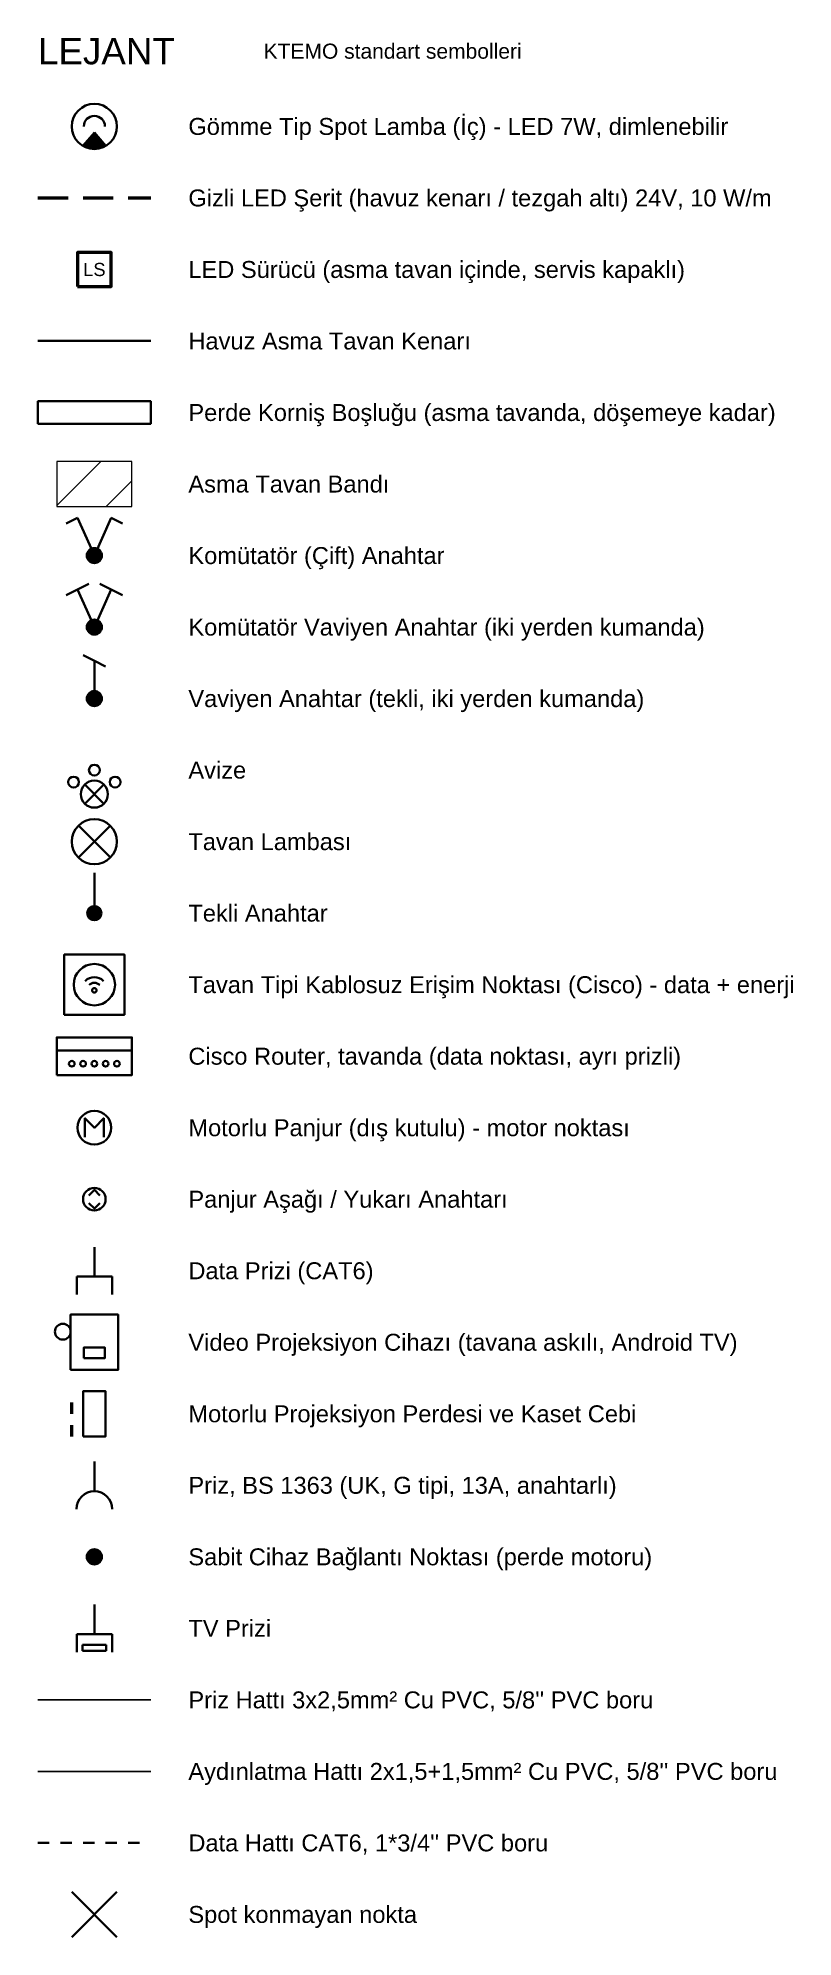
# Model space of a CAD drawing. Header units: centimetres. Extents: x 104975 to 122481, y -80380 to -76628.
# Drawn here: x 108000 to 108402, y -79962 to -78953 of the extents above; entities that cross this region are included whole.
import ezdxf
from ezdxf.enums import TextEntityAlignment as Align

# ---------------------------------------------------------------- set-up
doc = ezdxf.new("R2010")
doc.units = ezdxf.units.CM
doc.linetypes.add('VK_DATA', pattern=[12, 6, -6])
doc.linetypes.add('VK_LED', pattern=[24, 16, -8])
for name, color, linetype, lineweight in [('VK_ANAHTAR', 1, 'Continuous', 35), ('VK_ASMA_TAVAN', 6, 'Continuous', 35), ('VK_ASMA_TAVAN_TARAMA', 8, 'Continuous', 13), ('VK_AYDINLATMA_HATTI', 1, 'Continuous', 25), ('VK_DATA', 140, 'Continuous', 35), ('VK_KORNIS', 30, 'Continuous', 35), ('VK_LED', 5, 'Continuous', 50), ('VK_PANJUR', 40, 'Continuous', 35), ('VK_PRIZ', 3, 'Continuous', 35), ('VK_PRIZ_HATTI', 3, 'Continuous', 25), ('VK_PROJEKSIYON', 4, 'Continuous', 35), ('VK_SPOT', 1, 'Continuous', 35), ('VK_YAZI', 7, 'Continuous', 18)]:
    doc.layers.add(name, color=color, linetype=linetype, lineweight=lineweight)
doc.styles.add('VK', font='arial.ttf')

msp = doc.modelspace()

# ---------------------------------------------------------------- texts
at = {"layer": 'VK_YAZI', "style": 'VK'}
for s, height, p in [('LEJANT', 14, (108000, -78960)), ('KTEMO standart sembolleri', 8, (108120, -78960)), ('Gömme Tip Spot Lamba (İç) - LED 7W, dimlenebilir', 9, (108080, -79000)), ('Gizli LED Şerit (havuz kenarı / tezgah altı) 24V, 10 W/m', 9, (108080, -79038)), ('LED Sürücü (asma tavan içinde, servis kapaklı)', 9, (108080, -79076)), ('Havuz Asma Tavan Kenarı', 9, (108080, -79114)), ('Perde Korniş Boşluğu (asma tavanda, döşemeye kadar)', 9, (108080, -79152)), ('Asma Tavan Bandı', 9, (108080, -79190)), ('Komütatör (Çift) Anahtar', 9, (108080, -79228)), ('Komütatör Vaviyen Anahtar (iki yerden kumanda)', 9, (108080, -79266)), ('Vaviyen Anahtar (tekli, iki yerden kumanda)', 9, (108080, -79304)), ('Avize', 9, (108080, -79342)), ('Tavan Lambası', 9, (108080, -79380)), ('Tekli Anahtar', 9, (108080, -79418)), ('Tavan Tipi Kablosuz Erişim Noktası (Cisco) - data + enerji', 9, (108080, -79456)), ('Cisco Router, tavanda (data noktası, ayrı prizli)', 9, (108080, -79494)), ('Motorlu Panjur (dış kutulu) - motor noktası', 9, (108080, -79532)), ('Panjur Aşağı / Yukarı Anahtarı', 9, (108080, -79570)), ('Data Prizi (CAT6)', 9, (108080, -79608)), ('Video Projeksiyon Cihazı (tavana askılı, Android TV)', 9, (108080, -79646)), ('Motorlu Projeksiyon Perdesi ve Kaset Cebi', 9, (108080, -79684)), ('Priz, BS 1363 (UK, G tipi, 13A, anahtarlı)', 9, (108080, -79722)), ('Sabit Cihaz Bağlantı Noktası (perde motoru)', 9, (108080, -79760)), ('TV Prizi', 9, (108080, -79798)), ("Priz Hattı 3x2,5mm² Cu PVC, 5/8'' PVC boru", 9, (108080, -79836)), ("Aydınlatma Hattı 2x1,5+1,5mm² Cu PVC, 5/8'' PVC boru", 9, (108080, -79874)), ("Data Hattı CAT6, 1*3/4'' PVC boru", 9, (108080, -79912)), ('Spot konmayan nokta', 9, (108080, -79950))]:
    msp.add_text(s, height=height, dxfattribs=at).set_placement(p, align=Align.MIDDLE_LEFT)
msp.add_text('LS', height=7, dxfattribs=at).set_placement((108030, -79076), align=Align.MIDDLE_CENTER)

# ---------------------------------------------------------------- blocks, each defined once
blk = doc.blocks.new('VK_spot')
at = {"ltscale": 30}
blk.add_hatch(color=256, dxfattribs=at).paths.add_polyline_path([(0, -3.3), (-6.1, -10.3, 0.275294), (6.1, -10.3)])
for q in [(-6.1, -10.3), (6.1, -10.3)]:
    blk.add_line((0, -3.3), q, dxfattribs=at)
blk.add_circle((0, 0), 12, dxfattribs=at)
blk.add_arc((0, 0), 5.6, 0, 180, dxfattribs=at)
blk = doc.blocks.new('VK_double')
h = blk.add_hatch(color=7)
edge = h.paths.add_edge_path()
edge.add_arc((0, 0), 4, 0, 360)
for p, q in [((-9, 20), (-15, 17)), ((0, 0), (-9, 20)), ((0, 0), (9, 20)), ((9, 20), (15, 17))]:
    blk.add_line(p, q)
blk.add_circle((0, 0), 4)
blk = doc.blocks.new('VK_dvav')
h = blk.add_hatch(color=7)
edge = h.paths.add_edge_path()
edge.add_arc((0, 0), 4, 0, 360)
for p, q in [((-9, 20), (-3, 23)), ((9, 20), (3, 23)), ((-9, 20), (-15, 17)), ((0, 0), (-9, 20)), ((0, 0), (9, 20)), ((9, 20), (15, 17))]:
    blk.add_line(p, q)
blk.add_circle((0, 0), 4)
blk = doc.blocks.new('VK_vav')
h = blk.add_hatch(color=7)
edge = h.paths.add_edge_path()
edge.add_arc((0, 0), 4, 0, 360)
for p, q in [((0, 20), (-6, 23)), ((0, 0), (0, 20)), ((0, 20), (6, 17))]:
    blk.add_line(p, q)
blk.add_circle((0, 0), 4)
blk = doc.blocks.new('VK_chandelier')
at = {"ltscale": 0.8}
for p, q in [((-7.3, -10.9), (7.3, -25.5)), ((-7.3, -25.5), (7.3, -10.9))]:
    blk.add_line(p, q, dxfattribs=at)
for centre in [(0, 0), (-15.8, -9.1), (15.8, -9.1)]:
    blk.add_circle(centre, 4.12, dxfattribs=at)
blk.add_circle((0, -18.2), 10.3)
blk = doc.blocks.new('VK_ceiling')
for p, q in [((-8.5, -8.5), (8.5, 8.5)), ((-8.5, 8.5), (8.5, -8.5))]:
    blk.add_line(p, q)
blk.add_circle((0, 0), 12)
blk = doc.blocks.new('VK_switch')
blk.add_hatch(color=256).paths.add_polyline_path([(2.7, 2.7, 1), (-2.7, -2.7, 1)])
blk.add_line((0, 3.8), (0, 21.4))
blk.add_circle((0, 0), 3.78)
blk = doc.blocks.new('VK_ap')
blk.add_lwpolyline([(-16, -16), (16, -16), (16, 16), (-16, 16)], close=True)
for centre, radius in [((0, 0), 11), ((0, -3), 1.2)]:
    blk.add_circle(centre, radius)
for radius in [7, 4]:
    blk.add_arc((0, -3), radius, 45, 135)
blk = doc.blocks.new('VK_router')
blk.add_line((-20, 3), (20, 3))
blk.add_lwpolyline([(-20, -10), (20, -10), (20, 10), (-20, 10)], close=True)
for centre in [(-12, -4), (-6, -4), (0, -4), (6, -4), (12, -4)]:
    blk.add_circle(centre, 1.5)
blk = doc.blocks.new('VK_motor')
blk.add_lwpolyline([(-5, -5), (-5, 5), (0, 0), (5, 5), (5, -5)])
blk.add_circle((0, 0), 9)
blk = doc.blocks.new('VK_updown')
for points in [[(-3, 2), (0, 5), (3, 2)], [(-3, -2), (0, -5), (3, -2)]]:
    blk.add_lwpolyline(points)
blk.add_circle((0, 0), 6)
blk = doc.blocks.new('VK_data')
for p, q in [((0, -3.1), (0, 12.6)), ((-9.4, -3.1), (9.5, -3.1)), ((-9.4, -3.1), (-9.4, -12.6)), ((9.5, -3.1), (9.5, -12.6))]:
    blk.add_line(p, q)
blk = doc.blocks.new('VK_projector')
for points in [[(-18, -21), (18, -21), (18, 21), (-18, 21)], [(-8, -12), (8, -12), (8, -4), (-8, -4)]]:
    blk.add_lwpolyline(points, close=True)
blk.add_circle((-24, 8), 6)
blk = doc.blocks.new('VK_socket')
blk.add_line((0, -3.15), (0, 12.6))
blk.add_arc((0, -12.6), 9.45, 0, 180)
blk = doc.blocks.new('VK_device')
blk.add_hatch(color=256).paths.add_polyline_path([(4, 0, 1), (-4, 0, 1)])
blk.add_circle((0, 0), 4)
blk = doc.blocks.new('VK_tv')
for p, q in [((0, -3.1), (0, 12.6)), ((-9.4, -3.1), (9.5, -3.1)), ((-9.4, -3.1), (-9.4, -12.6)), ((-6.3, -8.8), (6.3, -8.8)), ((-6.3, -11.9), (-6.3, -8.8)), ((6.3, -8.8), (6.3, -11.9)), ((9.5, -3.1), (9.5, -12.6)), ((6.3, -11.9), (-6.3, -11.9))]:
    blk.add_line(p, q)

# ---------------------------------------------------------------- hatches: boundary and pattern name
at = {"layer": 'VK_ASMA_TAVAN_TARAMA'}
h = msp.add_hatch(dxfattribs=at)
h.set_pattern_fill('ANSI31', scale=6)
h.paths.add_polyline_path([(108010, -79202), (108050, -79202), (108050, -79178), (108010, -79178)])

# ---------------------------------------------------------------- linework, layer by layer
at = {"layer": 'VK_ASMA_TAVAN'}
msp.add_line((108000, -79114), (108060, -79114), dxfattribs=at)
at = {"layer": 'VK_ASMA_TAVAN_TARAMA'}
msp.add_lwpolyline([(108010, -79202), (108050, -79202), (108050, -79178), (108010, -79178)], close=True, dxfattribs=at)
at = {"layer": 'VK_AYDINLATMA_HATTI'}
msp.add_line((108000, -79874), (108060, -79874), dxfattribs=at)
at = {"layer": 'VK_DATA', "linetype": 'VK_DATA'}
msp.add_line((108000, -79912), (108060, -79912), dxfattribs=at)
at = {"layer": 'VK_KORNIS'}
msp.add_lwpolyline([(108000, -79158), (108060, -79158), (108060, -79146), (108000, -79146)], close=True, dxfattribs=at)
at = {"layer": 'VK_LED', "linetype": 'VK_LED'}
msp.add_line((108000, -79038), (108060, -79038), dxfattribs=at)
at = {"layer": 'VK_LED'}
msp.add_lwpolyline([(108021, -79085), (108039, -79085), (108039, -79067), (108021, -79067)], close=True, dxfattribs=at)
at = {"layer": 'VK_PRIZ_HATTI'}
msp.add_line((108000, -79836), (108060, -79836), dxfattribs=at)
at = {"layer": 'VK_PROJEKSIYON', "linetype": 'VK_DATA', "lineweight": 50}
msp.add_line((108018, -79696), (108018, -79672), dxfattribs=at)
at = {"layer": 'VK_PROJEKSIYON'}
msp.add_lwpolyline([(108024, -79696), (108036, -79696), (108036, -79672), (108024, -79672)], close=True, dxfattribs=at)
at = {"layer": 'VK_SPOT'}
for p, q in [((108018, -79962), (108042, -79938)), ((108018, -79938), (108042, -79962))]:
    msp.add_line(p, q, dxfattribs=at)

# ---------------------------------------------------------------- block references
at = {"layer": 'VK_ANAHTAR'}
for name, p in [('VK_double', (108030, -79228)), ('VK_dvav', (108030, -79266)), ('VK_vav', (108030, -79304)), ('VK_switch', (108030, -79418))]:
    msp.add_blockref(name, p, dxfattribs=at)
at = {"layer": 'VK_DATA'}
for name, p in [('VK_ap', (108030, -79456)), ('VK_router', (108030, -79494)), ('VK_data', (108030, -79608))]:
    msp.add_blockref(name, p, dxfattribs=at)
at = {"layer": 'VK_PANJUR'}
for name, p in [('VK_motor', (108030, -79532)), ('VK_updown', (108030, -79570))]:
    msp.add_blockref(name, p, dxfattribs=at)
at = {"layer": 'VK_PRIZ'}
for name, p in [('VK_socket', (108030, -79722)), ('VK_device', (108030, -79760)), ('VK_tv', (108030, -79798))]:
    msp.add_blockref(name, p, dxfattribs=at)
at = {"layer": 'VK_PROJEKSIYON', "xscale": 0.7, "yscale": 0.7}
msp.add_blockref('VK_projector', (108030, -79646), dxfattribs=at)
at = {"layer": 'VK_SPOT'}
for name, p in [('VK_spot', (108030, -79000)), ('VK_ceiling', (108030, -79380))]:
    msp.add_blockref(name, p, dxfattribs=at)
at = {"layer": 'VK_SPOT', "xscale": 0.7, "yscale": 0.7}
msp.add_blockref('VK_chandelier', (108030, -79342), dxfattribs=at)

msp.set_redraw_order([(e.dxf.handle, doc.entitydb.next_handle()) for e in msp.query("TEXT MTEXT ATTDEF DIMENSION ARC_DIMENSION")])  # texts and dimensions are drawn at this point

doc.saveas('drawing.dxf')
